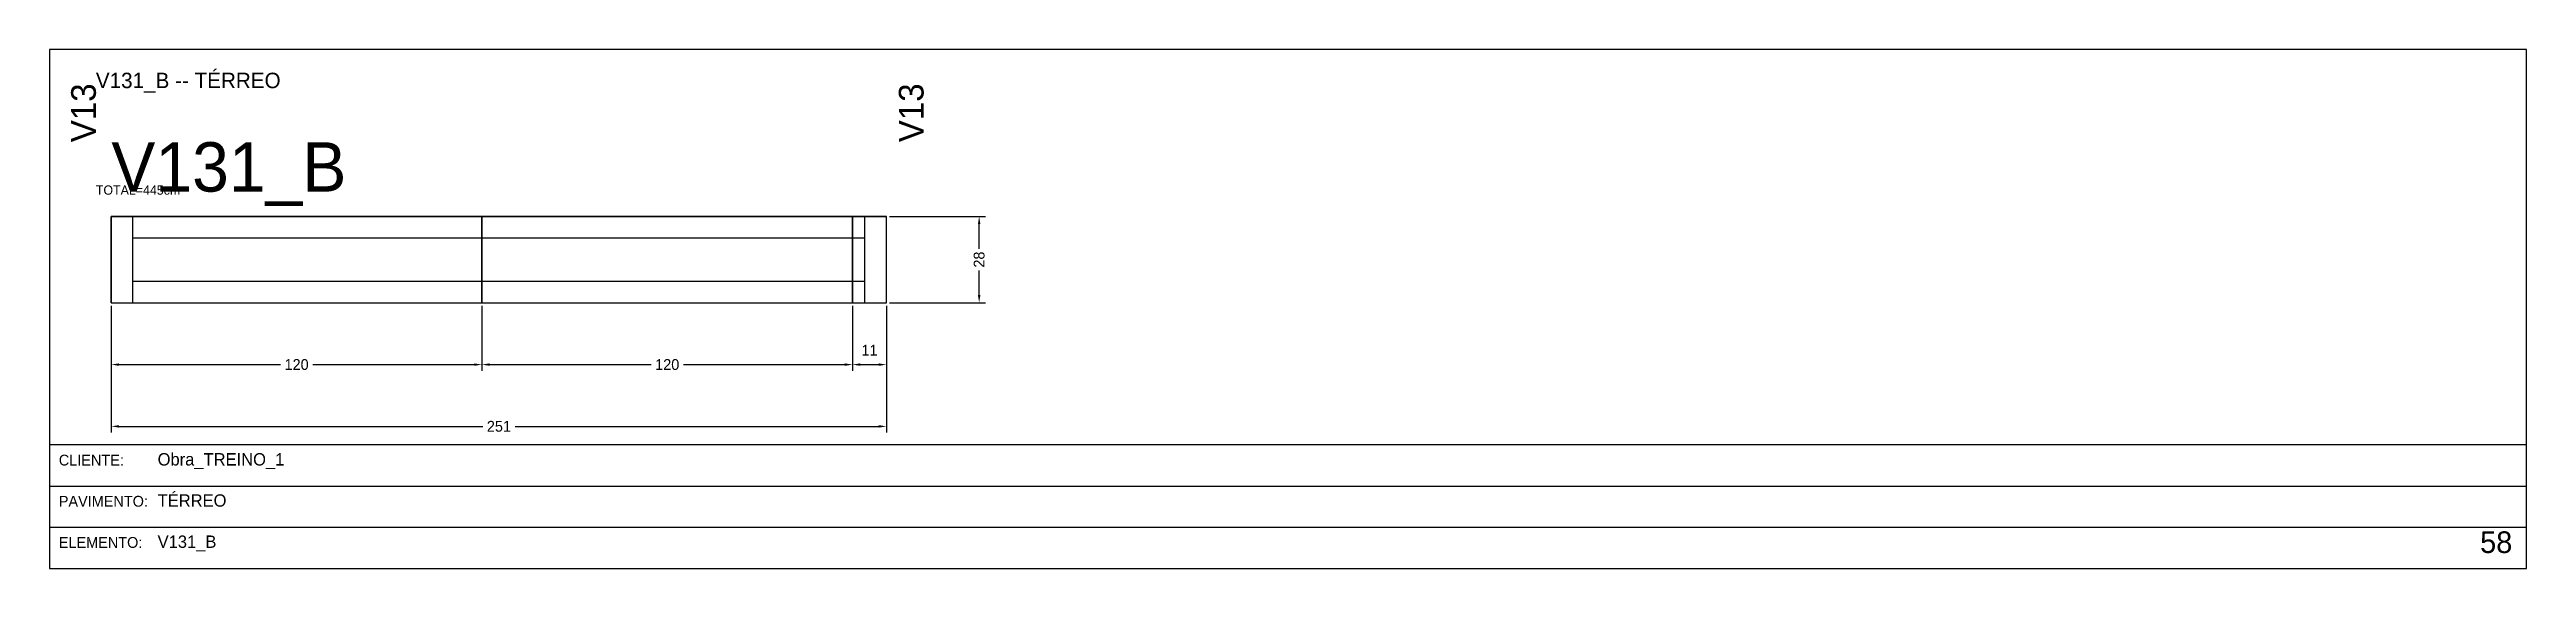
# Model space of a CAD drawing. Header units: metres. Extents: x 0 to 3268, y -4496 to 124.
# Drawn here: x 822 to 1624, y -3986 to -3818 of the extents above; entities that cross this region are included whole.
import ezdxf

# ---------------------------------------------------------------- set-up
doc = ezdxf.new("R2010")
doc.units = ezdxf.units.M
for name, color, linetype in [('5', 5, 'Continuous'), ('BORDA_CELULA', 9, 'Continuous'), ('CARIMBO', 9, 'Continuous'), ('COTA', 241, 'Continuous'), ('NOMENCLATURA', 7, 'Continuous'), ('Painéis', 200, 'Continuous'), ('SARR_2.2x7', 40, 'Continuous')]:
    doc.layers.add(name, color=color, linetype=linetype)
doc.dimstyles.new('COTA', dxfattribs={"dimtxt": 3.5, "dimasz": 2.5, "dimexe": 2, "dimexo": 1, "dimgap": 0.9, "dimtad": 1, "dimdec": 0, "dimrnd": 1, "dimcen": 2.5, "dimclrd": 4, "dimclre": 4, "dimclrt": 4, "dimazin": 3, "dimtfac": 1, "dimtmove": 0, "dimatfit": 3})

msp = doc.modelspace()

# ---------------------------------------------------------------- texts
at = {"layer": '5'}
for p in [(837, -3848), (1105, -3848)]:
    msp.add_text('V13', height=8, rotation=90, dxfattribs=at).set_placement(p)
at = {"layer": 'CARIMBO', "color": 9}
for s, p in [('CLIENTE:', (825, -3952.67)), ('PAVIMENTO:', (825, -3966)), ('ELEMENTO:', (825, -3979.33))]:
    msp.add_text(s, height=3.5, dxfattribs=at).set_placement(p)
at = {"layer": 'CARIMBO', "color": 2}
for s, p in [('Obra_TREINO_1', (857, -3952.67)), ('TÉRREO', (857, -3966)), ('V131_B', (857, -3979.33))]:
    msp.add_text(s, height=4, dxfattribs=at).set_placement(p)
at = {"layer": 'CARIMBO', "color": 3}
msp.add_text('58', height=7, dxfattribs=at).set_placement((1609, -3981))
at = {"layer": 'COTA'}
msp.add_text('TOTAL=445cm', height=3, dxfattribs=at).set_placement((837, -3865))
at = {"layer": 'NOMENCLATURA'}
for s, height, p in [('V131_B -- TÉRREO', 5, (837, -3830.5)), ('V131_B', 16, (842, -3864))]:
    msp.add_text(s, height=height, dxfattribs=at).set_placement(p)

# ---------------------------------------------------------------- blocks, each defined once
blk = doc.blocks.new('_CLOSEDFILLED')
at = {"color": 0, "linetype": 'BYBLOCK'}
blk.add_solid([(-1, 0.16), (0, 0), (-1, -0.16)], dxfattribs=at)
blk = doc.blocks.new('*D528')
at = {"color": 4}
for p, q in [((842, -3901), (842, -3922)), ((962, -3901), (962, -3922)), ((844.5, -3920), (896.75, -3920)), ((907.25, -3920), (959.5, -3920))]:
    blk.add_line(p, q, dxfattribs=at)
at = {"layer": 'Defpoints'}
for p in [(842, -3900), (962, -3900), (842, -3920)]:
    blk.add_point(p, dxfattribs=at)
at = {"layer": 'COTA', "color": 4, "xscale": 2.5, "yscale": 2.5, "rotation": 180}
blk.add_blockref('_CLOSEDFILLED', (842, -3920), dxfattribs=at)
at = {"layer": 'COTA', "color": 4, "xscale": 2.5, "yscale": 2.5}
blk.add_blockref('_CLOSEDFILLED', (962, -3920), dxfattribs=at)
at = {"layer": 'COTA', "color": 4, "insert": (902, -3920), "char_height": 3.5, "attachment_point": 5}
blk.add_mtext('120', dxfattribs=at)
blk = doc.blocks.new('*D529')
at = {"color": 4}
for p, q in [((962, -3901), (962, -3922)), ((1082, -3901), (1082, -3922)), ((964.5, -3920), (1016.75, -3920)), ((1027.25, -3920), (1079.5, -3920))]:
    blk.add_line(p, q, dxfattribs=at)
at = {"layer": 'Defpoints'}
for p in [(962, -3900), (1082, -3900), (962, -3920)]:
    blk.add_point(p, dxfattribs=at)
at = {"layer": 'COTA', "color": 4, "xscale": 2.5, "yscale": 2.5, "rotation": 180}
blk.add_blockref('_CLOSEDFILLED', (962, -3920), dxfattribs=at)
at = {"layer": 'COTA', "color": 4, "xscale": 2.5, "yscale": 2.5}
blk.add_blockref('_CLOSEDFILLED', (1082, -3920), dxfattribs=at)
at = {"layer": 'COTA', "color": 4, "insert": (1022, -3920), "char_height": 3.5, "attachment_point": 5}
blk.add_mtext('120', dxfattribs=at)
blk = doc.blocks.new('*D530')
at = {"color": 4}
for p, q in [((1082, -3901), (1082, -3922)), ((1093, -3901), (1093, -3922)), ((1084.5, -3920), (1090.5, -3920))]:
    blk.add_line(p, q, dxfattribs=at)
at = {"layer": 'Defpoints'}
for p in [(1082, -3900), (1093, -3900), (1082, -3920)]:
    blk.add_point(p, dxfattribs=at)
at = {"layer": 'COTA', "color": 4, "xscale": 2.5, "yscale": 2.5, "rotation": 180}
blk.add_blockref('_CLOSEDFILLED', (1082, -3920), dxfattribs=at)
at = {"layer": 'COTA', "color": 4, "xscale": 2.5, "yscale": 2.5}
blk.add_blockref('_CLOSEDFILLED', (1093, -3920), dxfattribs=at)
at = {"layer": 'COTA', "color": 4, "insert": (1087.5, -3915.35), "char_height": 3.5, "attachment_point": 5}
blk.add_mtext('11', dxfattribs=at)
blk = doc.blocks.new('*D531')
at = {"color": 4}
for p, q in [((842, -3901), (842, -3942)), ((1093, -3901), (1093, -3942)), ((844.5, -3940), (962.25, -3940)), ((972.75, -3940), (1090.5, -3940))]:
    blk.add_line(p, q, dxfattribs=at)
at = {"layer": 'Defpoints'}
for p in [(842, -3900), (1093, -3900), (842, -3940)]:
    blk.add_point(p, dxfattribs=at)
at = {"layer": 'COTA', "color": 4, "xscale": 2.5, "yscale": 2.5, "rotation": 180}
blk.add_blockref('_CLOSEDFILLED', (842, -3940), dxfattribs=at)
at = {"layer": 'COTA', "color": 4, "xscale": 2.5, "yscale": 2.5}
blk.add_blockref('_CLOSEDFILLED', (1093, -3940), dxfattribs=at)
at = {"layer": 'COTA', "color": 4, "insert": (967.5, -3940), "char_height": 3.5, "attachment_point": 5}
blk.add_mtext('251', dxfattribs=at)
blk = doc.blocks.new('*D532')
at = {"color": 4}
for p, q in [((1094, -3872), (1125, -3872)), ((1123, -3882.5), (1123, -3874.5)), ((1123, -3897.5), (1123, -3889.5)), ((1094, -3900), (1125, -3900))]:
    blk.add_line(p, q, dxfattribs=at)
at = {"layer": 'Defpoints'}
for p in [(1093, -3872), (1093, -3900), (1123, -3900)]:
    blk.add_point(p, dxfattribs=at)
at = {"layer": 'COTA', "color": 4, "xscale": 2.5, "yscale": 2.5}
for p, rotation in [((1123, -3872), 90), ((1123, -3900), 270)]:
    blk.add_blockref('_CLOSEDFILLED', p, dxfattribs=dict(at, rotation=rotation))
at = {"layer": 'COTA', "color": 4, "insert": (1123, -3886), "char_height": 3.5, "attachment_point": 5, "rotation": 90}
blk.add_mtext('28', dxfattribs=at)
blk = doc.blocks.new('*D533')
at = {"color": 4}
for p, q in [((1094, -3872), (1125, -3872)), ((1123, -3882.5), (1123, -3874.5)), ((1123, -3897.5), (1123, -3889.5)), ((1094, -3900), (1125, -3900))]:
    blk.add_line(p, q, dxfattribs=at)
at = {"layer": 'Defpoints'}
for p in [(1093, -3872), (1093, -3900), (1123, -3900)]:
    blk.add_point(p, dxfattribs=at)
at = {"layer": 'COTA', "color": 4, "xscale": 2.5, "yscale": 2.5}
for p, rotation in [((1123, -3872), 90), ((1123, -3900), 270)]:
    blk.add_blockref('_CLOSEDFILLED', p, dxfattribs=dict(at, rotation=rotation))
at = {"layer": 'COTA', "color": 4, "insert": (1123, -3886), "char_height": 3.5, "attachment_point": 5, "rotation": 90}
blk.add_mtext('28', dxfattribs=at)
blk = doc.blocks.new('*D534')
at = {"color": 4}
for p, q in [((1094, -3872), (1125, -3872)), ((1123, -3882.5), (1123, -3874.5)), ((1123, -3897.5), (1123, -3889.5)), ((1094, -3900), (1125, -3900))]:
    blk.add_line(p, q, dxfattribs=at)
at = {"layer": 'Defpoints'}
for p in [(1093, -3872), (1093, -3900), (1123, -3900)]:
    blk.add_point(p, dxfattribs=at)
at = {"layer": 'COTA', "color": 4, "xscale": 2.5, "yscale": 2.5}
for p, rotation in [((1123, -3872), 90), ((1123, -3900), 270)]:
    blk.add_blockref('_CLOSEDFILLED', p, dxfattribs=dict(at, rotation=rotation))
at = {"layer": 'COTA', "color": 4, "insert": (1123, -3886), "char_height": 3.5, "attachment_point": 5, "rotation": 90}
blk.add_mtext('28', dxfattribs=at)

# ---------------------------------------------------------------- dimensions: what is measured, and where the dimension line sits
at = {"layer": 'COTA'}
for picture in ['*D532', '*D533', '*D534']:
    dim = msp.add_linear_dim(base=(1123, -3900), p1=(1093, -3900), p2=(1093, -3872), angle=90, dimstyle='COTA', dxfattribs=at)
    dim.commit()
    dim.dimension.update_dxf_attribs({"geometry": picture, "text_midpoint": (1123, -3886)})
for base, p1, p2, picture, middle in [((842, -3920), (842, -3900), (962, -3900), '*D528', (902, -3920)), ((842, -3940), (842, -3900), (1093, -3900), '*D531', (967.5, -3940)), ((962, -3920), (962, -3900), (1082, -3900), '*D529', (1022, -3920)), ((1082, -3920), (1082, -3900), (1093, -3900), '*D530', (1087.5, -3915.35))]:
    dim = msp.add_linear_dim(base=base, p1=p1, p2=p2, dimstyle='COTA', dxfattribs=at)
    dim.commit()
    dim.dimension.update_dxf_attribs({"geometry": picture, "text_midpoint": middle})

# ---------------------------------------------------------------- linework, layer by layer
at = {"layer": 'BORDA_CELULA'}
for points in [[(822, -3986), (1624, -3986), (1624, -3818), (822, -3818)], [(822, -3986), (1624, -3986), (1624, -3946), (822, -3946)]]:
    msp.add_lwpolyline(points, close=True, dxfattribs=at)
at = {"layer": 'CARIMBO'}
for p, q in [((822, -3959.33), (1624, -3959.33)), ((822, -3972.67), (1624, -3972.67)), ((822, -3986), (1624, -3986))]:
    msp.add_line(p, q, dxfattribs=at)
at = {"layer": 'Painéis'}
for points in [[(842, -3900), (842, -3872)], [(842, -3872), (962, -3872)], [(842, -3900), (962, -3900), (962, -3872), (842, -3872), (842, -3900)], [(962, -3900), (962, -3872)], [(962, -3872), (1082, -3872)], [(962, -3900), (1082, -3900), (1082, -3872), (962, -3872), (962, -3900)], [(1082, -3900), (1082, -3872)], [(1082, -3872), (1093, -3872)], [(1082, -3900), (1093, -3900), (1093, -3872), (1082, -3872), (1082, -3900)], [(1093, -3900), (1093, -3872)], [(842, -3900), (962, -3900)], [(962, -3900), (1082, -3900)], [(1082, -3900), (1093, -3900)]]:
    msp.add_lwpolyline(points, dxfattribs=at)
at = {"layer": 'SARR_2.2x7'}
for points in [[(849, -3900), (849, -3872)], [(1086, -3900), (1086, -3872)], [(849, -3879), (962, -3879)], [(962, -3879), (1082, -3879)], [(1082, -3879), (1086, -3879)], [(849, -3893), (962, -3893)], [(962, -3893), (1082, -3893)], [(1082, -3893), (1086, -3893)]]:
    msp.add_lwpolyline(points, dxfattribs=at)

msp.set_redraw_order([(e.dxf.handle, doc.entitydb.next_handle()) for e in msp.query("TEXT MTEXT ATTDEF DIMENSION ARC_DIMENSION")])  # texts and dimensions are drawn at this point

doc.saveas('drawing.dxf')
